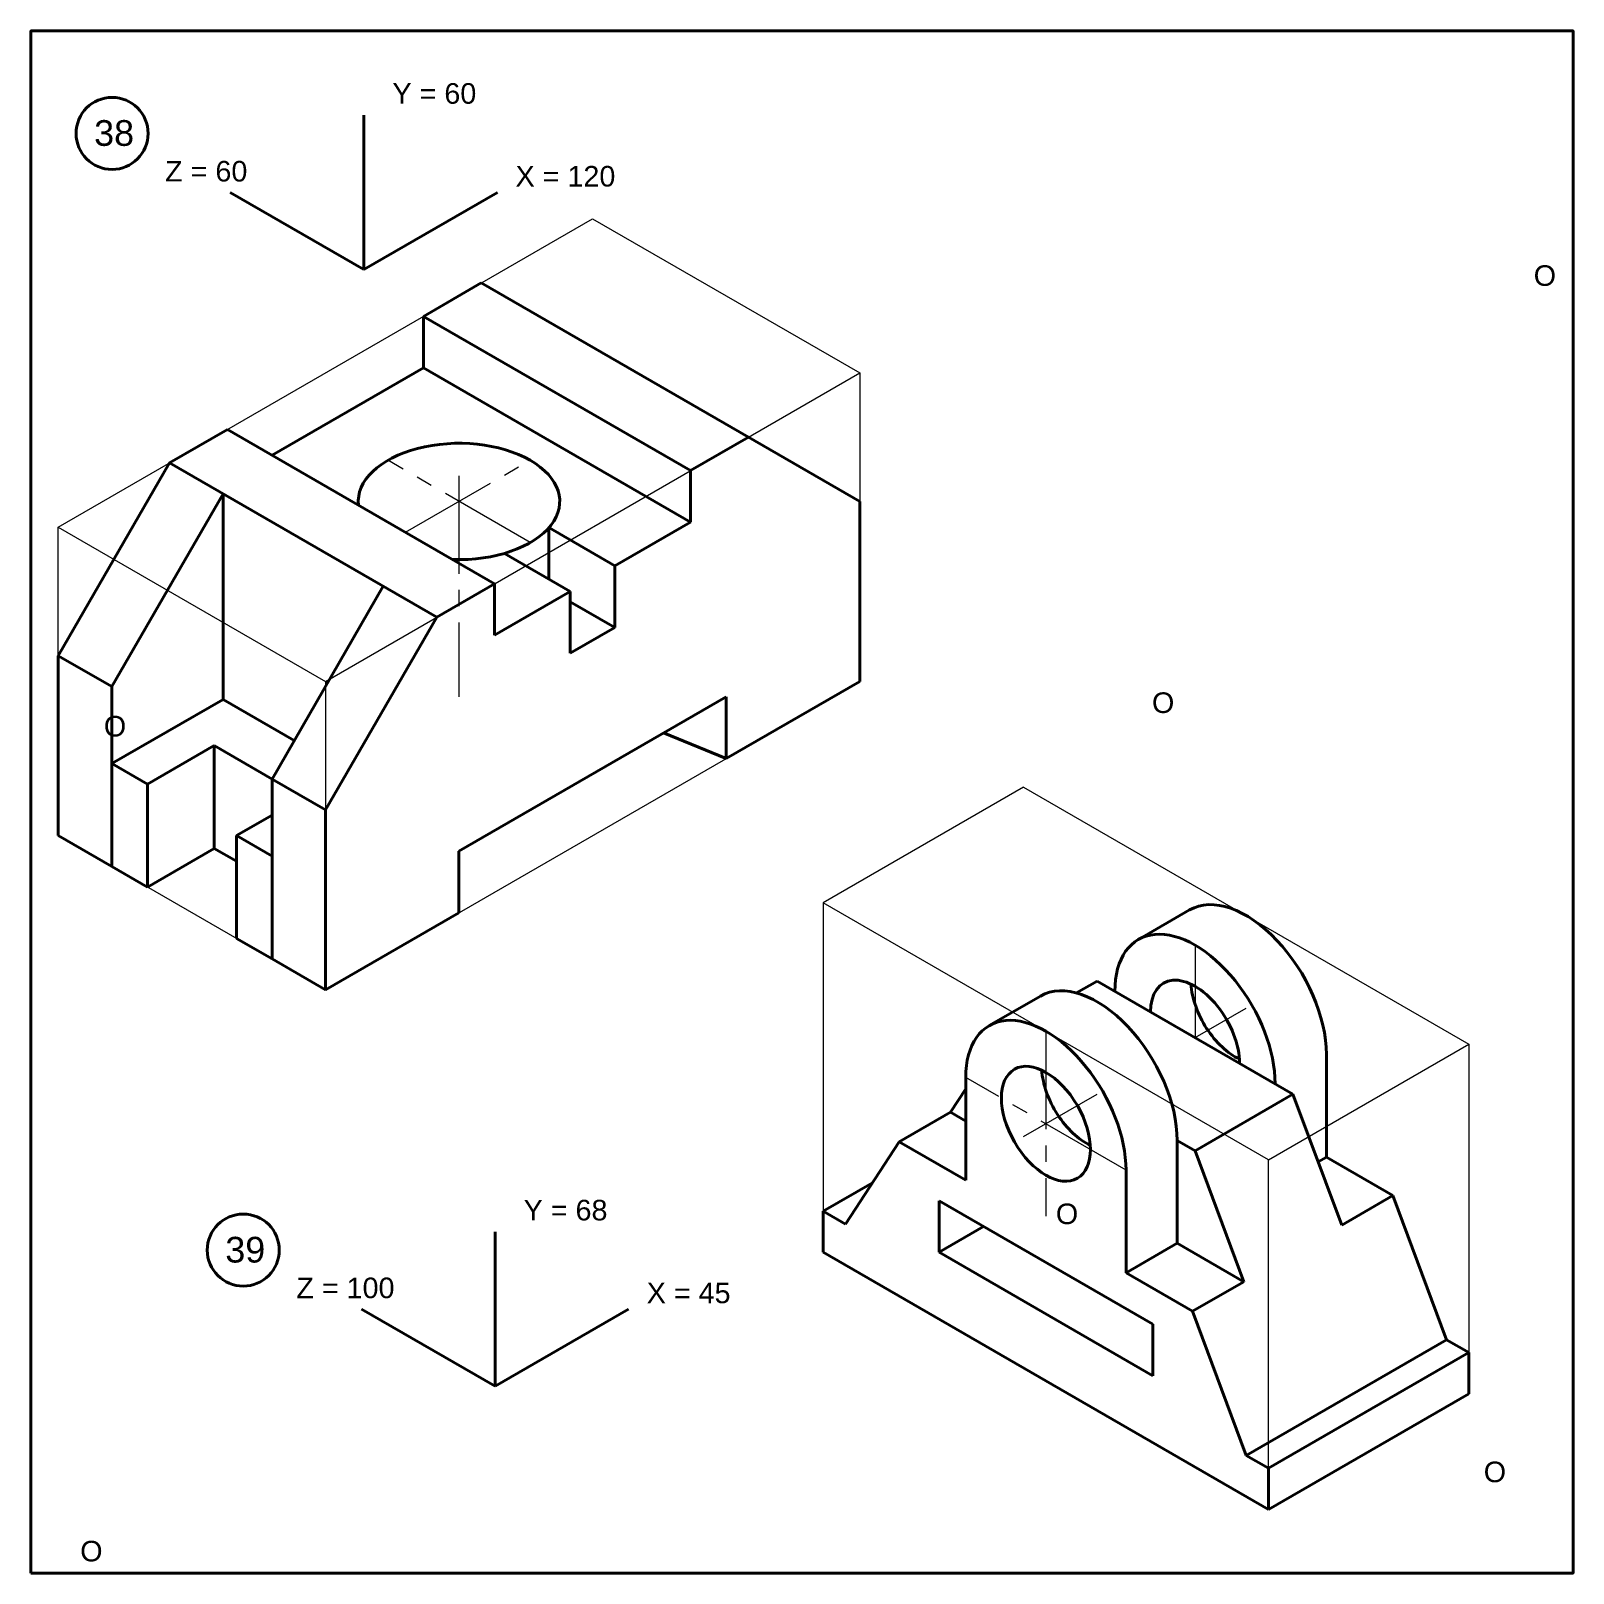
# Model space of a CAD drawing. Header units: millimetres. Extents: x 0 to 2304, y 0 to 1350.
# Drawn here: x 1050 to 1350, y 0 to 300 of the extents above; entities that cross this region are included whole.
import ezdxf

# ---------------------------------------------------------------- set-up
doc = ezdxf.new("R2010")
doc.units = ezdxf.units.MM
doc.linetypes.add('CENTER2', pattern=[28.575, 19.05, -3.175, 3.175, -3.175])
for name, color, linetype, lineweight in [('Centre', 1, 'CENTER2', 20), ('Object', 2, 'Continuous', 40), ('Projection', 5, 'Continuous', 5)]:
    doc.layers.add(name, color=color, linetype=linetype, lineweight=lineweight)
doc.styles.get("Standard").update_dxf_attribs({"font": 'arial.ttf'})

msp = doc.modelspace()

# ---------------------------------------------------------------- texts
at = {"layer": 'Object'}
for s, p in [('Y = 60', (1120.338825, 285.825799)), ('Z = 60', (1076.122719, 270.69789)), ('X = 120', (1144.279041, 269.721894)), ('Y = 68', (1145.852587, 68.615538)), ('Z = 100', (1101.636481, 53.487629)), ('X = 45', (1169.792803, 52.511633))]:
    msp.add_text(s, height=4, dxfattribs=at).set_placement(p)
at = {"layer": 'Object', "char_height": 5, "attachment_point": 1}
for s, insert in [('38', (1062.31096, 282.628131)), ('39', (1087.824722, 65.41787))]:
    msp.add_mtext_dynamic_manual_height_columns(s, width=42.32929408, gutter_width=25, heights=[0], dxfattribs=dict(at, insert=insert))
at = {"layer": 'Object', "char_height": 2.5, "attachment_point": 1}
for insert in [(832.32757, 254.400742), (758.073973, 171.31927), (554.199117, 166.744338), (739.382213, 71.892682), (822.605583, 21.694242), (549.602751, 6.285153)]:
    msp.add_mtext('^I^I^I^I^I^I^I^I^I^I^I^I^I^I^I^I^I^I^I^I^I^I^I^I^I^I^I^I^I^I^I^I^I^I^I^I^I^I^I^I^I^I^I^I^I^I^I^I^I^I^I{\\H1.6x;O}', dxfattribs=dict(at, insert=insert))

# ---------------------------------------------------------------- linework, layer by layer
at = {"layer": 'Centre'}
for p, q in [((1147.137963, 200.463115), (1119.42515, 216.463115)), ((1122.889251, 202.463115), (1147.137963, 216.463115)), ((1133.281556, 213.463115), (1133.281556, 170.463115)), ((1276.45017, 122.162155), (1276.45017, 104.162155)), ((1292.038627, 95.162155), (1260.861713, 113.162155)), ((1276.45017, 104.162155), (1286.409462, 109.912155)), ((1247.438319, 105.412155), (1247.438319, 69.412155)), ((1263.026776, 78.412155), (1231.849862, 96.412155)), ((1243.108192, 84.912155), (1257.397611, 93.162155))]:
    msp.add_line(p, q, dxfattribs=at)
at = {"layer": 'Object'}
for p, q in [((1114.772622, 253.57416), (1114.772622, 283.57416)), ((1114.772622, 253.57416), (1088.79186, 268.57416)), ((1114.772622, 253.57416), (1140.753384, 268.57416)), ((1126.353353, 244.463115), (1137.611683, 250.963115)), ((1137.611683, 250.963115), (1189.573207, 220.963115)), ((1126.353353, 234.463115), (1126.353353, 244.463115)), ((1126.353353, 244.463115), (1178.314877, 214.463115)), ((1096.908489, 217.463115), (1126.353353, 234.463115)), ((1126.353353, 234.463115), (1178.314877, 204.463115)), ((1088.248235, 222.463115), (1076.989905, 215.963115)), ((1088.248235, 222.463115), (1140.209759, 192.463115)), ((1178.314877, 214.463115), (1189.573207, 220.963115)), ((1189.573207, 220.963115), (1211.223843, 208.463115)), ((1055.33927, 178.463115), (1076.989905, 215.963115)), ((1076.989905, 215.963115), (1128.951429, 185.963115)), ((1178.314877, 204.463115), (1178.314877, 214.463115)), ((1065.731575, 172.463115), (1087.38221, 209.963115)), ((1087.38221, 209.963115), (1087.38221, 169.963115)), ((1211.223843, 173.463115), (1211.223843, 208.463115)), ((1163.592445, 195.963115), (1178.314877, 204.463115)), ((1163.592445, 195.963115), (1150.77413, 203.363773)), ((1150.77413, 203.363773), (1150.77413, 193.363773)), ((1154.932191, 190.963115), (1142.113876, 198.363773)), ((1163.592445, 183.963115), (1163.592445, 195.963115)), ((1140.209759, 192.463115), (1128.951429, 185.963115)), ((1140.209759, 192.463115), (1140.209759, 182.463115)), ((1096.908489, 154.463115), (1118.559124, 191.963115)), ((1140.209759, 182.463115), (1154.932191, 190.963115)), ((1154.932191, 190.963115), (1154.932191, 178.963115)), ((1163.592445, 183.963115), (1154.932191, 188.963115)), ((1107.300794, 148.463115), (1128.951429, 185.963115)), ((1154.932191, 178.963115), (1163.592445, 183.963115)), ((1055.33927, 143.463115), (1055.33927, 178.463115)), ((1065.731575, 172.463115), (1055.33927, 178.463115)), ((1065.731575, 137.463115), (1065.731575, 172.463115)), ((1211.223843, 173.463115), (1185.24308, 158.463115)), ((1065.731575, 157.463115), (1087.38221, 169.963115)), ((1087.38221, 169.963115), (1101.238616, 161.963115)), ((1185.24308, 170.463115), (1133.281556, 140.463115)), ((1185.24308, 158.463115), (1185.24308, 170.463115)), ((1185.24308, 158.463115), (1173.060131, 163.429286)), ((1072.659778, 153.463115), (1085.650159, 160.963115)), ((1085.650159, 160.963115), (1096.908489, 154.463115)), ((1085.650159, 160.963115), (1085.650159, 140.963115)), ((1065.731575, 157.463115), (1072.659778, 153.463115)), ((1072.659778, 153.463115), (1072.659778, 133.463115)), ((1096.908489, 154.463115), (1107.300794, 148.463115)), ((1096.908489, 154.463115), (1096.908489, 119.463115)), ((1089.980286, 143.463115), (1096.908489, 147.463115)), ((1107.300794, 113.463115), (1107.300794, 148.463115)), ((1055.33927, 143.463115), (1065.731575, 137.463115)), ((1089.980286, 123.463115), (1089.980286, 143.463115)), ((1089.980286, 143.463115), (1096.908489, 139.463115)), ((1085.650159, 140.963115), (1072.659778, 133.463115)), ((1085.650159, 140.963115), (1089.980286, 138.463115)), ((1133.281556, 128.463115), (1133.281556, 140.463115)), ((1072.659778, 133.463115), (1065.731575, 137.463115)), ((1265.43918, 123.260773), (1275.39846, 129.01078)), ((1107.300794, 113.463115), (1133.281556, 128.463115)), ((1096.908489, 119.463115), (1089.980286, 123.463115)), ((1107.300794, 113.463115), (1096.908489, 119.463115)), ((1253.4166, 112.863717), (1257.397611, 115.162155)), ((1295.502729, 93.162155), (1257.397611, 115.162155)), ((1236.427329, 106.510773), (1246.386609, 112.26078)), ((1301.997919, 100.912155), (1301.997919, 80.912155)), ((1231.849862, 96.412155), (1231.849862, 76.412155)), ((1228.860012, 89.638346), (1231.849862, 94.216503)), ((1276.45017, 82.162155), (1295.502729, 93.162155)), ((1295.502729, 93.162155), (1304.987769, 67.685965)), ((1218.90072, 83.888346), (1228.860012, 89.638346)), ((1231.849862, 87.912155), (1228.860012, 89.638346)), ((1276.45017, 82.162155), (1272.986068, 84.162155)), ((1272.986068, 84.162155), (1272.986068, 64.162155)), ((1208.467176, 67.912155), (1218.90072, 83.888346)), ((1231.849862, 76.412155), (1218.90072, 83.888346)), ((1276.45017, 82.162155), (1285.93521, 56.685965)), ((1263.026776, 78.412155), (1263.026776, 58.412155)), ((1301.997919, 80.912155), (1300.405765, 79.992924)), ((1314.947061, 73.435965), (1301.997919, 80.912155)), ((1204.137049, 70.412155), (1213.708908, 75.938471)), ((1226.653709, 72.412155), (1268.222929, 48.412155)), ((1226.653709, 72.412155), (1226.653709, 62.412155)), ((1304.987769, 67.685965), (1314.947061, 73.435965)), ((1325.380605, 45.412155), (1314.947061, 73.435965)), ((1204.137049, 62.412155), (1204.137049, 70.412155)), ((1204.137049, 70.412155), (1208.467176, 67.912155)), ((1140.286384, 36.363899), (1140.286384, 66.363899)), ((1226.653709, 62.412155), (1235.313963, 67.412155)), ((1263.026776, 58.412155), (1272.986068, 64.162155)), ((1285.93521, 56.685965), (1272.986068, 64.162155)), ((1290.739589, 12.412155), (1204.137049, 62.412155)), ((1226.653709, 62.412155), (1268.222929, 38.412155)), ((1275.975918, 50.935965), (1263.026776, 58.412155)), ((1275.975918, 50.935965), (1285.93521, 56.685965)), ((1140.286384, 36.363899), (1114.305622, 51.363899)), ((1140.286384, 36.363899), (1166.267146, 51.363899)), ((1268.222929, 48.412155), (1268.222929, 38.412155)), ((1275.975918, 50.935965), (1286.409462, 22.912155)), ((1286.409462, 22.912155), (1325.380605, 45.412155)), ((1329.710732, 42.912155), (1325.380605, 45.412155)), ((1290.739589, 20.412155), (1329.710732, 42.912155)), ((1329.710732, 42.912155), (1329.710732, 34.912155)), ((1329.710732, 34.912155), (1290.739589, 12.412155)), ((1286.409462, 22.912155), (1290.739589, 20.412155)), ((1290.739589, 12.412155), (1290.739589, 20.412155))]:
    msp.add_line(p, q, dxfattribs=at)
msp.add_lwpolyline([(1050, 0), (1350, 0), (1350, 300), (1050, 300)], close=True, dxfattribs=at)
for centre in [(1065.802293, 280.049584), (1091.316055, 62.839323)]:
    msp.add_circle(centre, 7, dxfattribs=at)
for centre, major_axis, start_param, end_param in [((1133.281556, 208.463115), (-19.595918, 0), 1.5081324112, 6.3458492228), ((1286.409462, 109.912155), (11.022704, -19.091883), 0.7853981634, 3.1405316268), ((1276.45017, 104.162155), (11.022704, -19.091883), 0.7853981634, 3.926990817), ((1257.397611, 93.162155), (11.022704, -19.091883), 0.7853981634, 3.1405316268), ((1276.45017, 104.162155), (6.123724, -10.606602), 0.7853981634, 3.926990817), ((1284.2788, 110.410515), (6.123724, -10.606602), 4.0082110258, 5.5906516723), ((1247.438319, 87.412155), (11.022704, -19.091883), 0.7853981634, 3.926990817), ((1255.266949, 93.660515), (6.123724, -10.606602), 4.0082110258, 5.5906516723)]:
    msp.add_ellipse(centre, major_axis=major_axis, ratio=0.5773502692, start_param=start_param, end_param=end_param, dxfattribs=at)
msp.add_ellipse((1247.438319, 87.412155), major_axis=(6.123724, -10.606602), ratio=0.5773502692, dxfattribs=at)
at = {"layer": 'Projection'}
for p, q in [((1055.33927, 203.463115), (1159.262318, 263.463115)), ((1159.262318, 263.463115), (1211.223843, 233.463115)), ((1107.300794, 173.463115), (1211.223843, 233.463115)), ((1211.223843, 233.463115), (1211.223843, 173.463115)), ((1055.33927, 143.463115), (1055.33927, 203.463115)), ((1055.33927, 203.463115), (1107.300794, 173.463115)), ((1107.300794, 113.463115), (1211.223843, 173.463115)), ((1107.300794, 173.463115), (1107.300794, 113.463115)), ((1243.108192, 152.912155), (1204.137049, 130.412155)), ((1243.108192, 152.912155), (1329.710732, 102.912155)), ((1107.300794, 113.463115), (1055.33927, 143.463115)), ((1204.137049, 130.412155), (1204.137049, 62.412155)), ((1290.739589, 80.412155), (1204.137049, 130.412155)), ((1290.739589, 80.412155), (1329.710732, 102.912155)), ((1329.710732, 102.912155), (1329.710732, 34.912155)), ((1290.739589, 12.412155), (1290.739589, 80.412155)), ((1290.739589, 12.412155), (1204.137049, 62.412155)), ((1329.710732, 34.912155), (1290.739589, 12.412155))]:
    msp.add_line(p, q, dxfattribs=at)

msp.set_redraw_order([(e.dxf.handle, doc.entitydb.next_handle()) for e in msp.query("TEXT MTEXT ATTDEF DIMENSION ARC_DIMENSION")])  # texts and dimensions are drawn at this point

doc.saveas('drawing.dxf')
